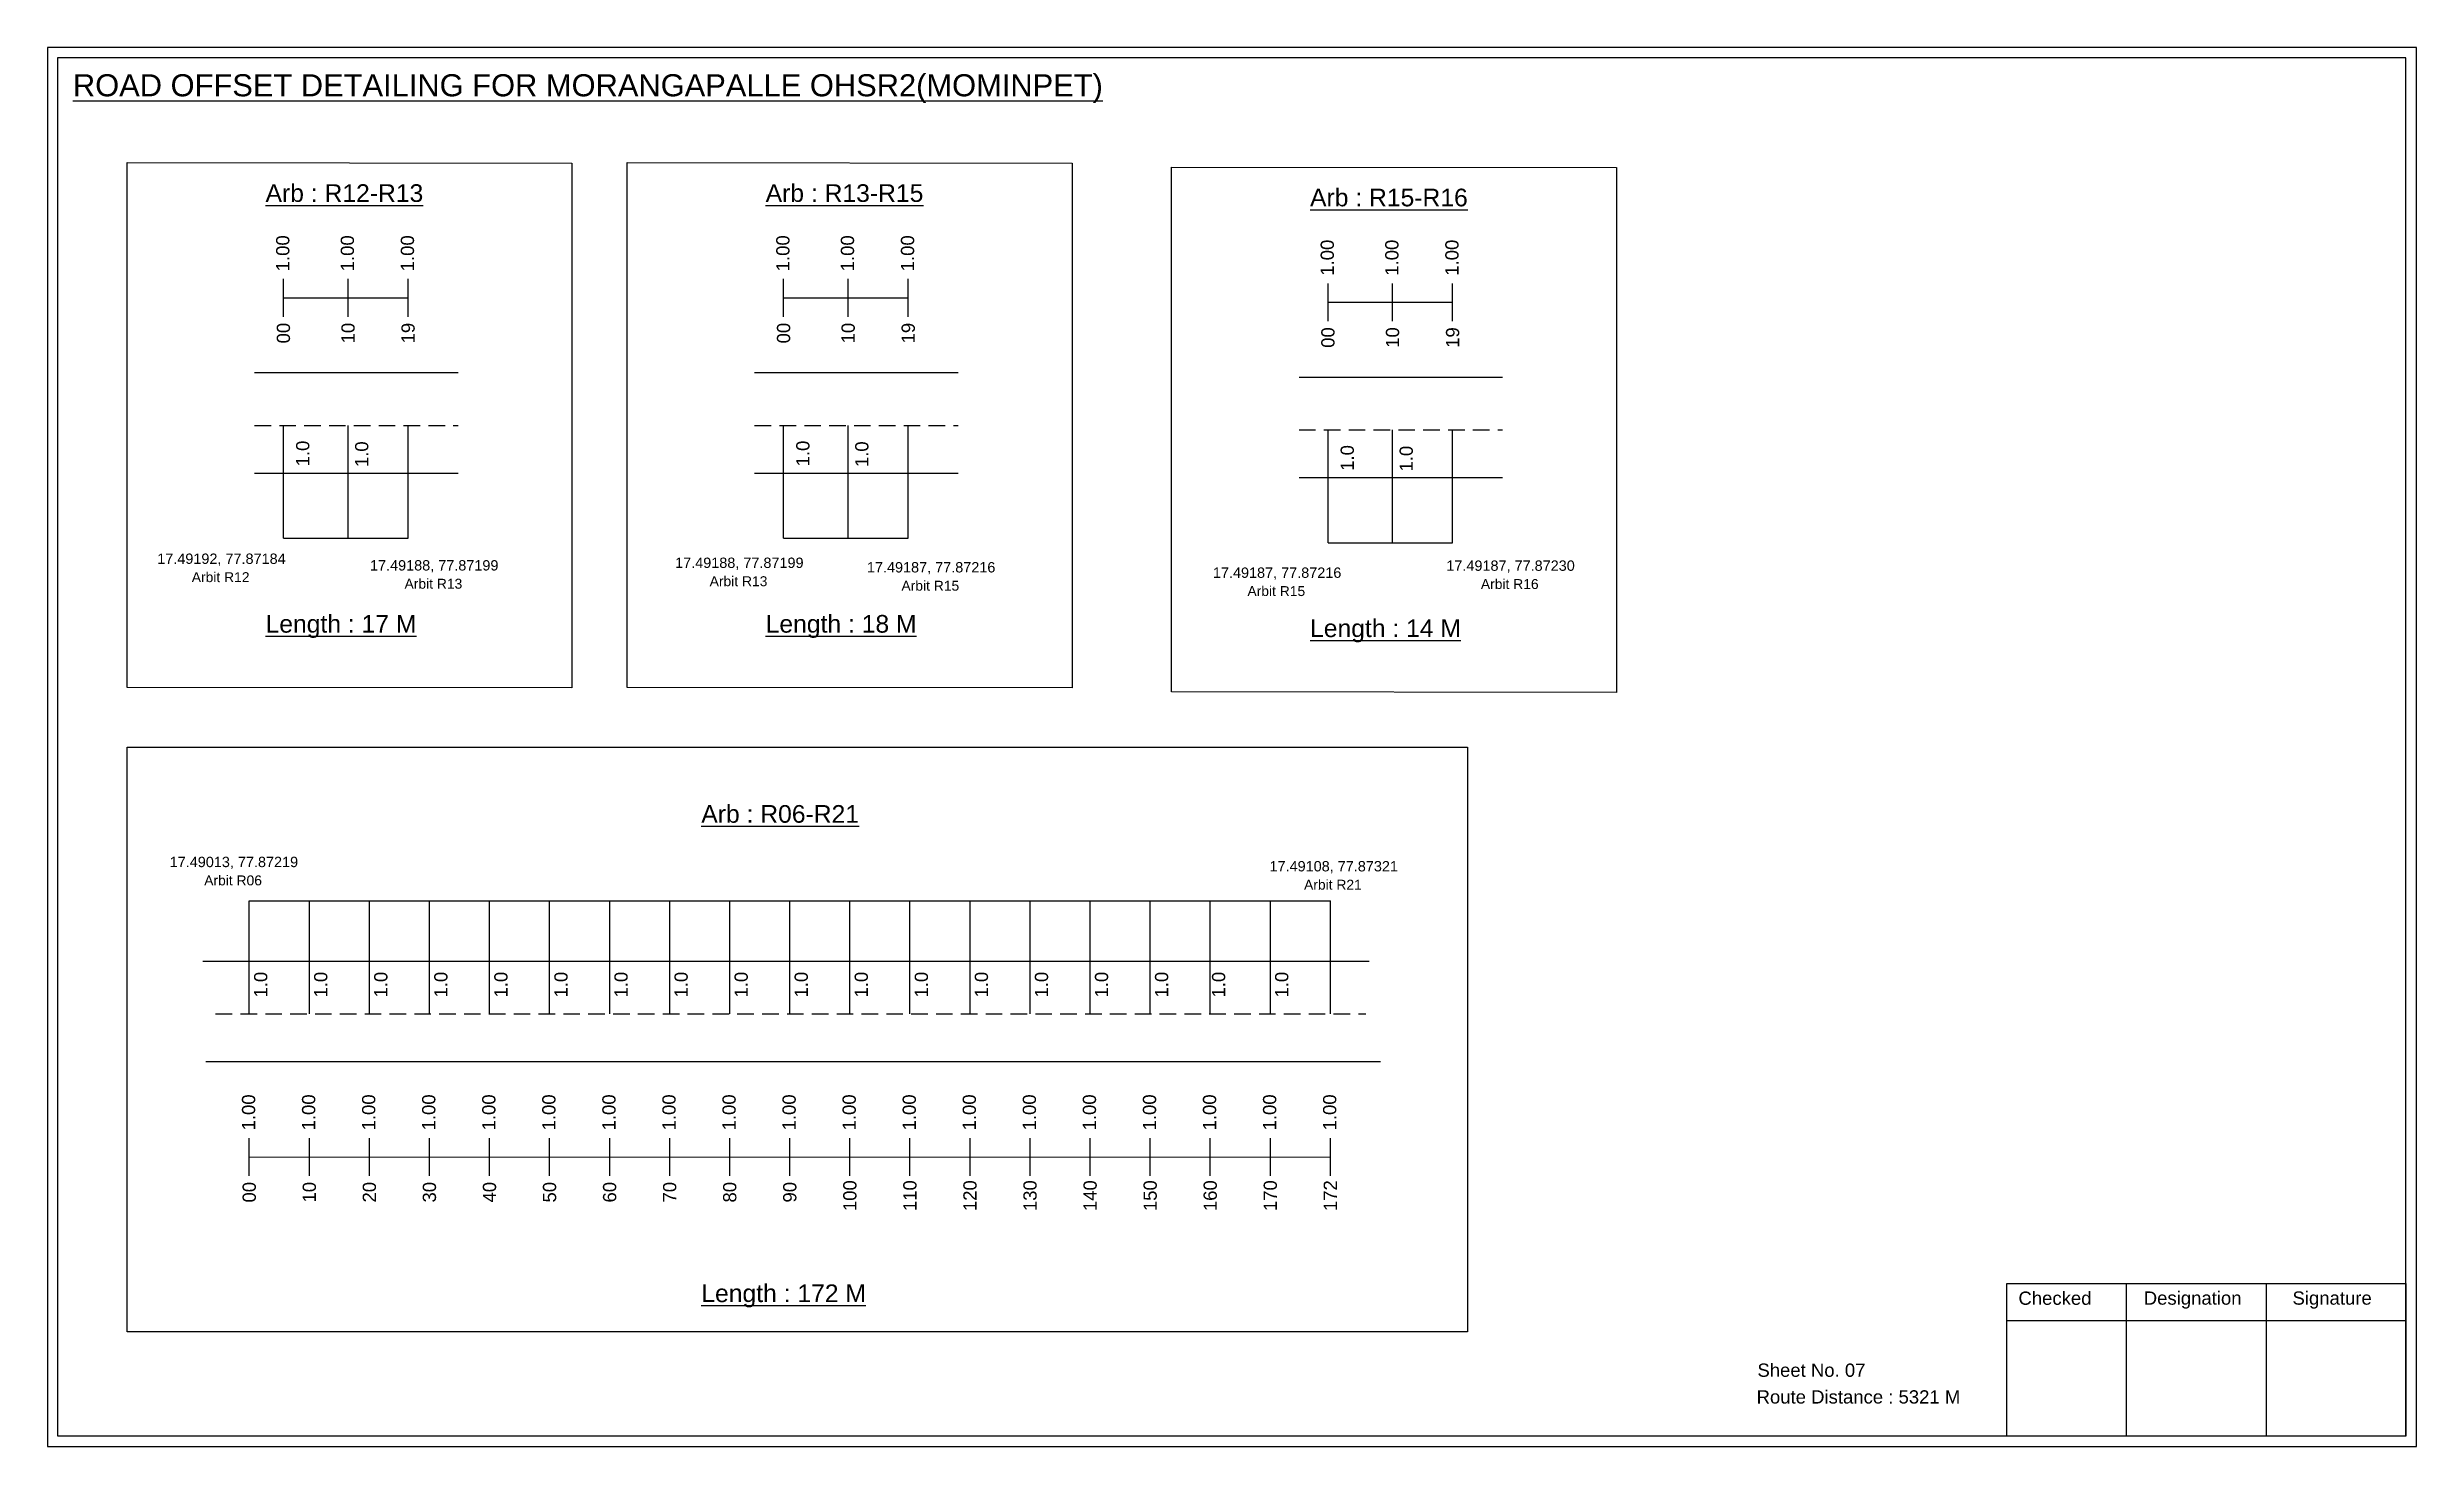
# Model space of a CAD drawing. Header units: inches. Extents: x 857 to 9621, y 2149 to 3662.
# Drawn here: x 8516 to 9053, y 2253 to 2570 of the extents above; entities that cross this region are included whole.
import ezdxf

# ---------------------------------------------------------------- set-up
doc = ezdxf.new("R2010")
doc.units = ezdxf.units.IN
doc.header["$MEASUREMENT"] = 0
doc.linetypes.add('DASHED2', pattern=[0.375, 0.25, -0.125])
doc.layers.add('PDF_Geometry', color=7, linetype='Continuous')
doc.layers.add('PDF_Text', color=5, linetype='Continuous')
doc.styles.add('PDF Arial', font='arial.ttf')
doc.styles.get("Standard").update_dxf_attribs({"font": 'arial.ttf'})

msp = doc.modelspace()

# ---------------------------------------------------------------- texts
at = {"color": 242, "true_color": 0xcd2027}
for s, height, p in [('%%UROAD OFFSET DETAILING FOR MORANGAPALLE OHSR2(MOMINPET)', 5, (8522.15, 2559.03)), ('%%UArb : R12-R13', 4, (8565.77, 2535.13)), ('%%UArb : R13-R15', 4, (8679.01, 2535.13)), ('%%UArb : R15-R16', 4, (8802.28, 2534.13)), ('%%ULength : 17 M', 4, (8565.77, 2437.63)), ('%%ULength : 18 M', 4, (8679.01, 2437.63)), ('%%ULength : 14 M', 4, (8802.28, 2436.63)), ('%%UArb : R06-R21', 4, (8664.44, 2394.6)), ('%%ULength : 172 M', 4, (8664.44, 2286.1))]:
    msp.add_text(s, height=height, dxfattribs=at).set_placement(p)
at = {"color": 217, "true_color": 0x93278f}
for s, p in [('1.00', (8571.16, 2519.42)), ('1.00', (8585.79, 2519.42)), ('1.00', (8599.39, 2519.42)), ('1.00', (8684.4, 2519.42)), ('1.00', (8699.03, 2519.42)), ('1.00', (8712.63, 2519.42)), ('1.00', (8807.67, 2518.42)), ('1.00', (8822.3, 2518.42)), ('1.00', (8835.9, 2518.42)), ('00', (8571.31, 2503.1)), ('10', (8585.94, 2503.1)), ('19', (8599.54, 2503.1)), ('00', (8684.56, 2503.1)), ('10', (8699.18, 2503.1)), ('19', (8712.78, 2503.1)), ('00', (8807.82, 2502.1)), ('10', (8822.45, 2502.1)), ('19', (8836.05, 2502.1)), ('1.00', (8563.42, 2324.96)), ('1.00', (8577.02, 2324.96)), ('1.00', (8590.62, 2324.96)), ('1.00', (8604.22, 2324.96)), ('1.00', (8617.82, 2324.96)), ('1.00', (8631.42, 2324.96)), ('1.00', (8645.02, 2324.96)), ('1.00', (8658.62, 2324.96)), ('1.00', (8672.22, 2324.96)), ('1.00', (8685.82, 2324.96)), ('1.00', (8699.42, 2324.96)), ('1.00', (8713.02, 2324.96)), ('1.00', (8726.62, 2324.96)), ('1.00', (8740.22, 2324.96)), ('1.00', (8753.82, 2324.96)), ('1.00', (8767.42, 2324.96)), ('1.00', (8781.02, 2324.96)), ('1.00', (8794.62, 2324.96)), ('1.00', (8808.22, 2324.96)), ('00', (8563.57, 2308.64)), ('10', (8577.17, 2308.64)), ('20', (8590.77, 2308.64)), ('30', (8604.37, 2308.64)), ('40', (8617.97, 2308.64)), ('50', (8631.57, 2308.64)), ('60', (8645.17, 2308.64)), ('70', (8658.77, 2308.64)), ('80', (8672.37, 2308.64)), ('90', (8685.97, 2308.64)), ('100', (8699.57, 2306.69)), ('110', (8713.17, 2306.69)), ('120', (8726.77, 2306.69)), ('130', (8740.37, 2306.69)), ('140', (8753.97, 2306.69)), ('150', (8767.57, 2306.69)), ('160', (8781.17, 2306.69)), ('170', (8794.77, 2306.69)), ('172', (8808.37, 2306.69))]:
    msp.add_text(s, height=3, rotation=90, dxfattribs=at).set_placement(p)
for p in [(8575.68, 2475.26), (8589.04, 2475.1), (8688.93, 2475.26), (8702.28, 2475.1), (8812.2, 2474.26), (8825.55, 2474.1), (8566.16, 2355.04), (8579.76, 2355.04), (8593.36, 2355.04), (8606.96, 2355.04), (8620.56, 2355.04), (8634.16, 2355.04), (8647.76, 2355.04), (8661.36, 2355.04), (8674.96, 2355.04), (8688.56, 2355.04), (8702.16, 2355.04), (8715.76, 2355.04), (8729.36, 2355.04), (8742.96, 2355.04), (8756.56, 2355.04), (8770.16, 2355.04), (8783.07, 2355.04), (8797.36, 2355.04)]:
    msp.add_text('1.0', height=3, rotation=90).set_placement(p)
at = {"color": 5}
for s, height, p in [('17.49192, 77.87184', 2.34, (8541.24, 2453.2)), ('17.49188, 77.87199', 2.34, (8589.42, 2451.7)), ('17.49188, 77.87199', 2.34, (8658.51, 2452.28)), ('17.49187, 77.87216', 2.34, (8701.94, 2451.26)), ('17.49187, 77.87216', 2.34, (8780.28, 2450.04)), ('17.49187, 77.87230', 2.34, (8833.14, 2451.63)), ('Arbit R12', 2.246, (8549.06, 2449.07)), ('Arbit R13', 2.246, (8597.24, 2447.58)), ('Arbit R13', 2.246, (8666.33, 2448.15)), ('Arbit R15', 2.246, (8709.76, 2447.13)), ('Arbit R15', 2.246, (8788.1, 2445.92)), ('Arbit R16', 2.246, (8840.96, 2447.51)), ('17.49013, 77.87219', 2.34, (8544.06, 2384.56)), ('Arbit R06', 2.246, (8551.88, 2380.43)), ('17.49108, 77.87321', 2.34, (8793.1, 2383.59)), ('Arbit R21', 2.246, (8800.92, 2379.46))]:
    msp.add_text(s, height=height, dxfattribs=at).set_placement(p)
for s, p in [('Sheet No. 07', (8903.58, 2269.19)), ('Route Distance : 5321 M', (8903.39, 2263.14))]:
    msp.add_text(s, height=3).set_placement(p)
at = {"layer": 'PDF_Text', "color": 7, "attachment_point": 7, "style": 'PDF Arial'}
for s, insert, char_height in [('Checked', (8962.68, 2285.44), 3.001), ('Designation', (8991.06, 2284.61), 3.0006), ('Signature', (9024.74, 2284.61), 3.001)]:
    msp.add_mtext(s, dxfattribs=dict(at, insert=insert, char_height=char_height))

# ---------------------------------------------------------------- linework, layer by layer
at = {"color": 217, "true_color": 0x93278f}
for p, q in [((8569.83, 2509.13), (8569.83, 2517.69)), ((8584.46, 2509.13), (8584.46, 2517.69)), ((8598.06, 2509.13), (8598.06, 2517.69)), ((8683.08, 2509.13), (8683.08, 2517.69)), ((8697.71, 2509.13), (8697.71, 2517.69)), ((8711.31, 2509.13), (8711.31, 2517.69)), ((8806.35, 2508.13), (8806.35, 2516.68)), ((8820.97, 2508.13), (8820.97, 2516.68)), ((8834.57, 2508.13), (8834.57, 2516.68)), ((8569.83, 2513.41), (8598.06, 2513.42)), ((8683.08, 2513.41), (8711.31, 2513.42)), ((8806.35, 2512.41), (8834.57, 2512.42)), ((8562.09, 2314.67), (8562.09, 2323.22)), ((8575.69, 2314.67), (8575.69, 2323.22)), ((8589.29, 2314.67), (8589.29, 2323.22)), ((8602.89, 2314.67), (8602.89, 2323.22)), ((8616.49, 2314.67), (8616.49, 2323.22)), ((8630.09, 2314.67), (8630.09, 2323.22)), ((8643.69, 2314.67), (8643.69, 2323.22)), ((8657.29, 2314.67), (8657.29, 2323.22)), ((8670.89, 2314.67), (8670.89, 2323.22)), ((8684.49, 2314.67), (8684.49, 2323.22)), ((8698.09, 2314.67), (8698.09, 2323.22)), ((8711.69, 2314.67), (8711.69, 2323.22)), ((8725.29, 2314.67), (8725.29, 2323.22)), ((8738.89, 2314.67), (8738.89, 2323.22)), ((8752.49, 2314.67), (8752.49, 2323.22)), ((8766.09, 2314.67), (8766.09, 2323.22)), ((8779.69, 2314.67), (8779.69, 2323.22)), ((8793.29, 2314.67), (8793.29, 2323.22)), ((8806.89, 2314.67), (8806.89, 2323.22)), ((8562.09, 2318.94), (8806.89, 2318.99))]:
    msp.add_line(p, q, dxfattribs=at)
for p, q in [((8609.36, 2496.41), (8563.28, 2496.41)), ((8722.61, 2496.41), (8676.52, 2496.41)), ((8845.87, 2495.4), (8799.79, 2495.4)), ((8569.83, 2458.99), (8569.83, 2484.52)), ((8584.46, 2458.99), (8584.46, 2484.52)), ((8598.06, 2458.99), (8598.06, 2484.52)), ((8683.08, 2458.99), (8683.08, 2484.52)), ((8697.71, 2458.99), (8697.71, 2484.52)), ((8711.31, 2458.99), (8711.31, 2484.52)), ((8806.35, 2457.98), (8806.35, 2483.52)), ((8820.97, 2457.98), (8820.97, 2483.52)), ((8834.57, 2457.98), (8834.57, 2483.52)), ((8563.28, 2473.72), (8595.39, 2473.72)), ((8595.39, 2473.72), (8609.36, 2473.72)), ((8676.52, 2473.72), (8708.64, 2473.72)), ((8708.64, 2473.72), (8722.61, 2473.72)), ((8799.79, 2472.72), (8831.9, 2472.72)), ((8831.9, 2472.72), (8845.87, 2472.72)), ((8562.09, 2351.37), (8562.09, 2376.9)), ((8575.69, 2351.37), (8575.69, 2376.9)), ((8589.29, 2351.37), (8589.29, 2376.9)), ((8602.89, 2351.37), (8602.89, 2376.9)), ((8616.49, 2351.37), (8616.49, 2376.9)), ((8630.09, 2351.37), (8630.09, 2376.9)), ((8643.69, 2351.37), (8643.69, 2376.9)), ((8657.29, 2351.37), (8657.29, 2376.9)), ((8670.89, 2351.37), (8670.89, 2376.9)), ((8684.49, 2351.37), (8684.49, 2376.9)), ((8698.09, 2351.37), (8698.09, 2376.9)), ((8711.69, 2351.37), (8711.69, 2376.9)), ((8725.29, 2351.37), (8725.29, 2376.9)), ((8738.89, 2351.37), (8738.89, 2376.9)), ((8752.49, 2351.37), (8752.49, 2376.9)), ((8766.09, 2351.37), (8766.09, 2376.9)), ((8779.69, 2351.37), (8779.69, 2376.9)), ((8793.29, 2351.37), (8793.29, 2376.9)), ((8806.89, 2351.37), (8806.89, 2376.9)), ((8551.59, 2363.25), (8815.63, 2363.25)), ((8552.27, 2340.56), (8818.25, 2340.56))]:
    msp.add_line(p, q)
at = {"linetype": 'DASHED2', "ltscale": 15}
for p, q in [((8563.28, 2484.52), (8609.36, 2484.52)), ((8676.52, 2484.52), (8722.61, 2484.52)), ((8799.79, 2483.52), (8845.87, 2483.52)), ((8554.47, 2351.37), (8814.9, 2351.37))]:
    msp.add_line(p, q, dxfattribs=at)
at = {"color": 5}
for p, q in [((8569.83, 2458.99), (8598.06, 2458.99)), ((8683.08, 2458.99), (8711.31, 2458.99)), ((8806.35, 2457.98), (8834.57, 2457.98)), ((8562.09, 2376.9), (8806.89, 2376.9))]:
    msp.add_line(p, q, dxfattribs=at)
for points in [[(8534.4, 2544.02), (8635.13, 2543.93), (8635.13, 2425.11), (8534.4, 2425.2)], [(8647.64, 2544.02), (8748.38, 2543.93), (8748.38, 2425.11), (8647.64, 2425.2)], [(8770.91, 2543.02), (8871.65, 2542.93), (8871.65, 2424.11), (8770.91, 2424.2)], [(8534.4, 2411.74), (8837.92, 2411.74), (8837.92, 2279.38), (8534.4, 2279.38)]]:
    msp.add_lwpolyline(points, close=True)
at = {"layer": 'PDF_Geometry'}
for points in [[(8516.37, 2570.1), (8516.37, 2253.39), (9052.84, 2253.39), (9052.84, 2570.1)], [(8518.69, 2567.78), (8518.69, 2255.81), (9050.42, 2255.81), (9050.42, 2567.78)]]:
    msp.add_lwpolyline(points, close=True, dxfattribs=at)
at = {"layer": 'PDF_Geometry', "color": 242, "true_color": 0xcc1f26}
msp.add_lwpolyline([(9050.42, 2255.72), (8960.08, 2255.72), (8960.08, 2290.33), (9050.42, 2290.33)], close=True, dxfattribs=at)
for points in [[(8987.06, 2290.33), (8987.06, 2255.72)], [(9018.79, 2290.33), (9018.79, 2255.72)], [(8960.08, 2281.96), (9050.42, 2281.96)]]:
    msp.add_lwpolyline(points, dxfattribs=at)

msp.set_redraw_order([(e.dxf.handle, doc.entitydb.next_handle()) for e in msp.query("TEXT MTEXT ATTDEF DIMENSION ARC_DIMENSION")])  # texts and dimensions are drawn at this point

doc.saveas('drawing.dxf')
